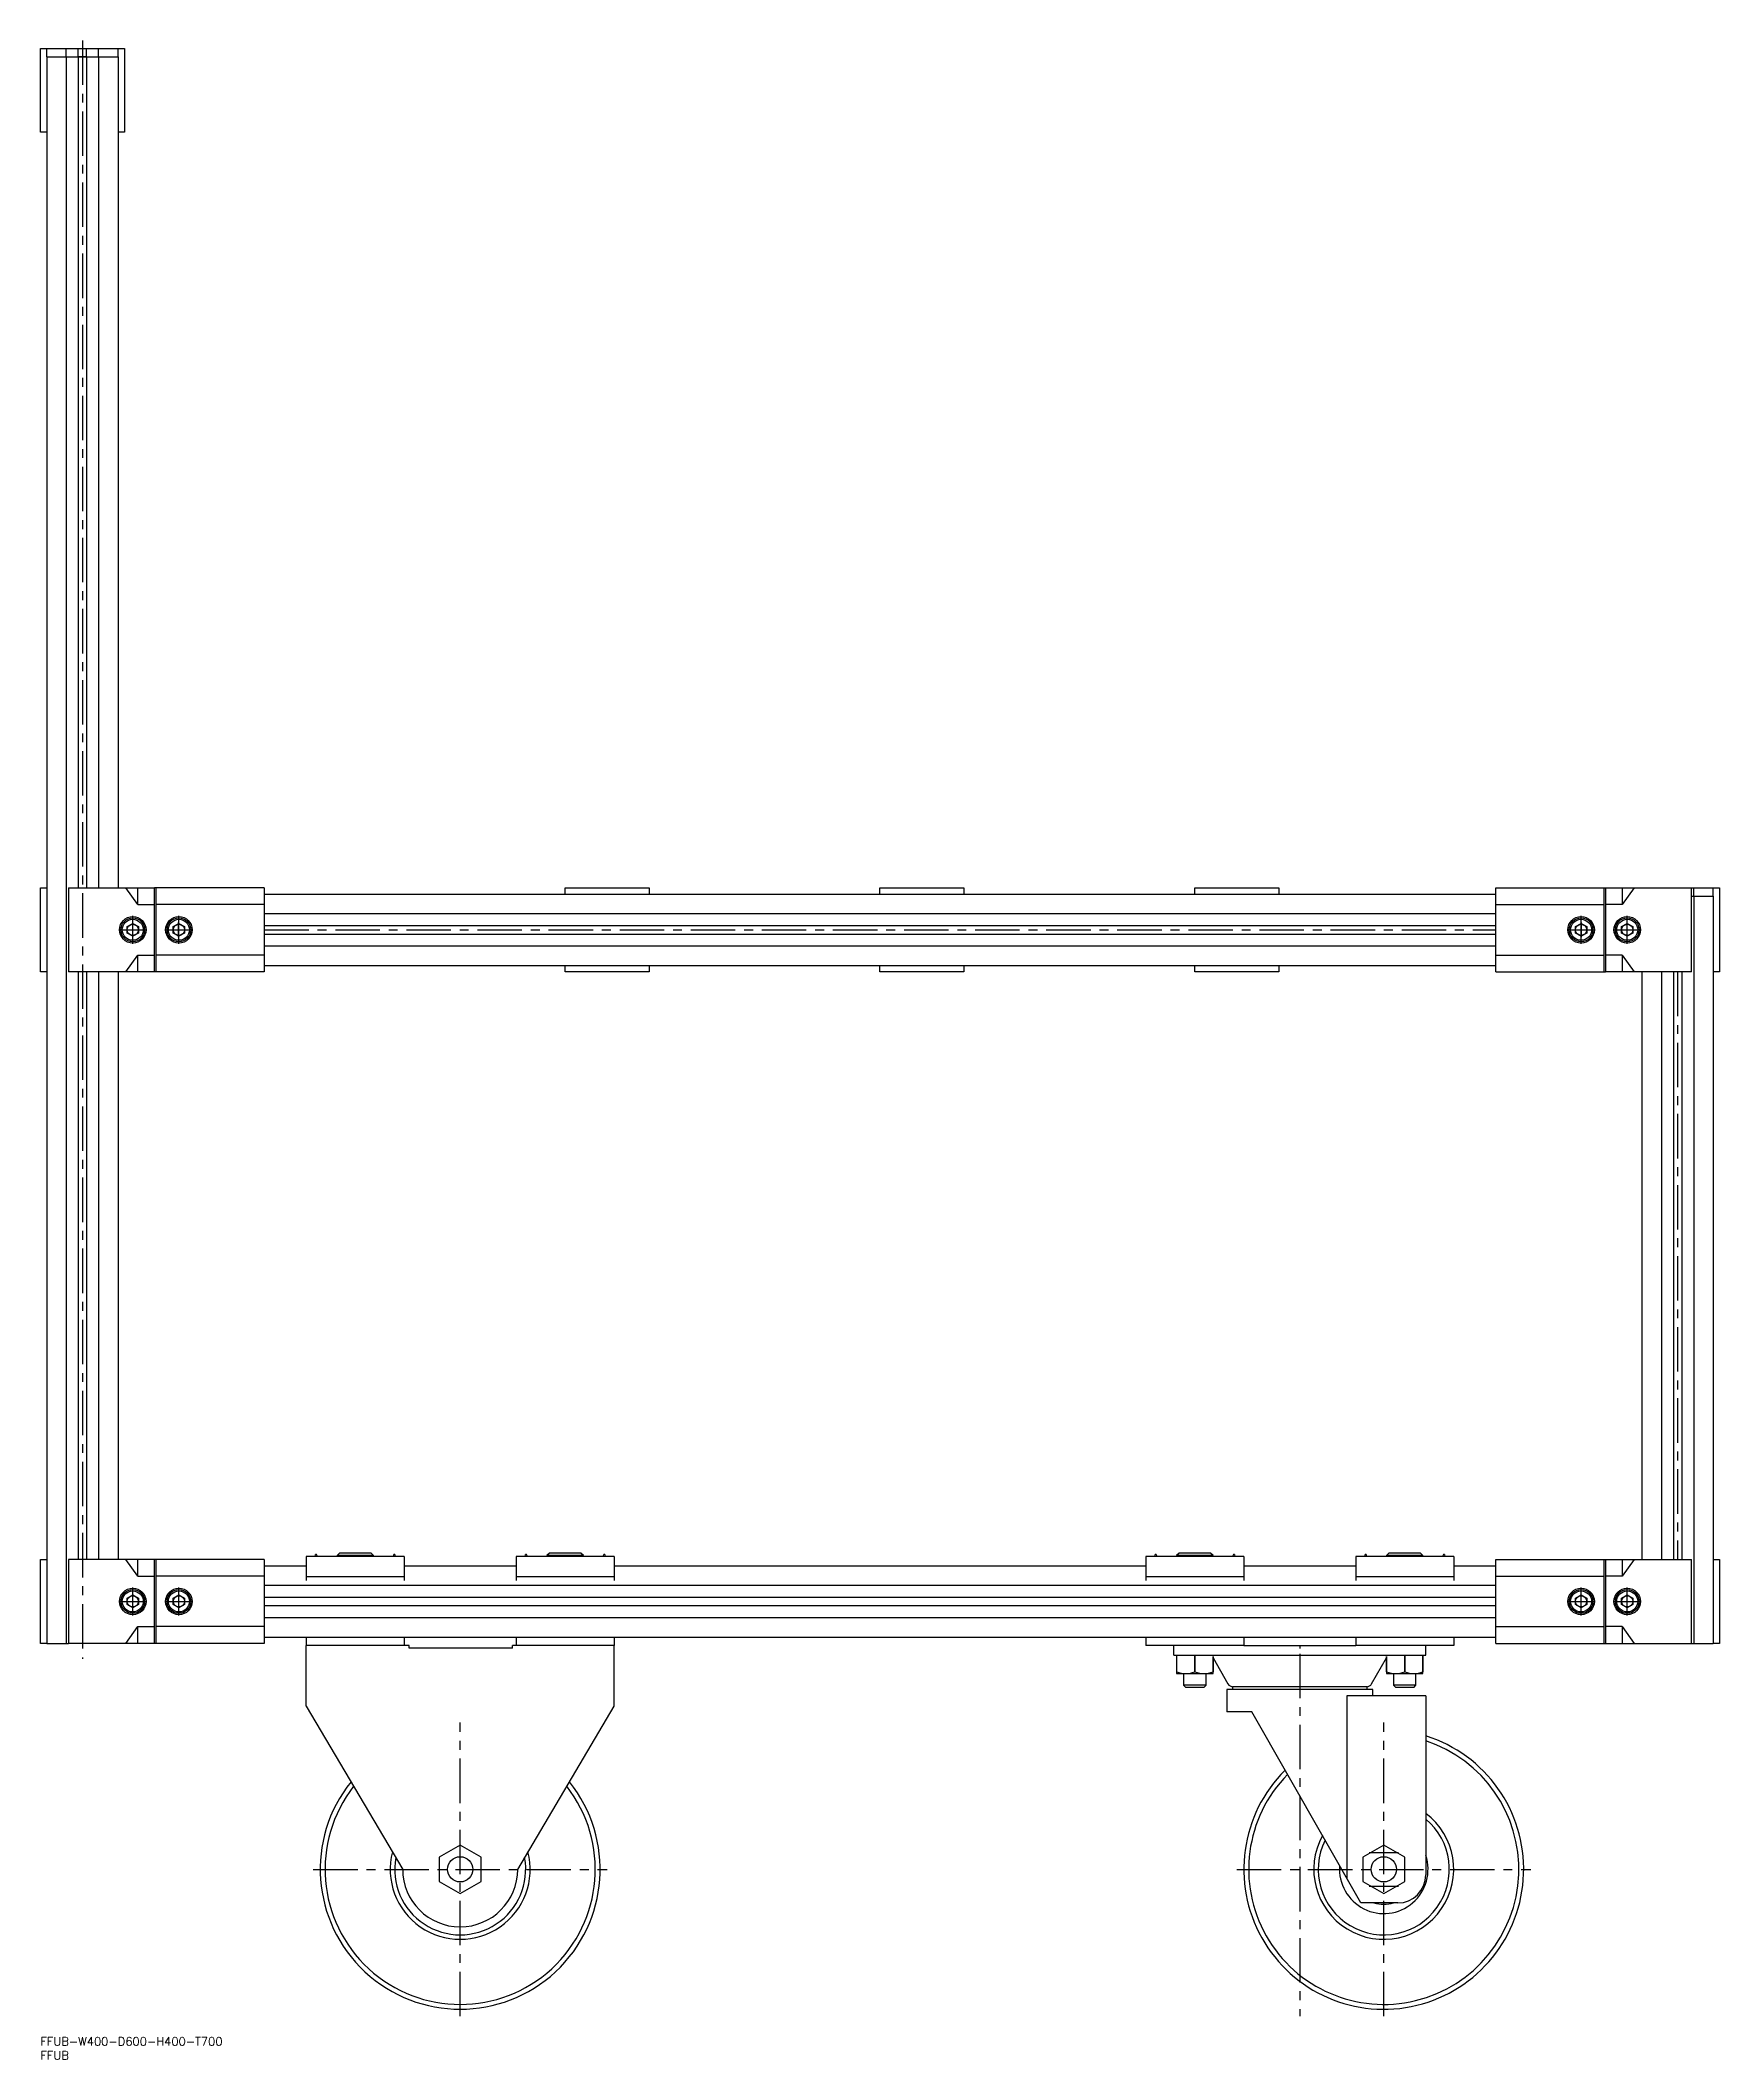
# Model space of a CAD drawing. Extents: x 0 to 1185, y -14 to 1234.
# Drawn here: x 0 to 600, y -8 to 714 of the extents above; entities that cross this region are included whole.
import ezdxf

# ---------------------------------------------------------------- set-up
doc = ezdxf.new("R2010")
doc.units = 0
doc.header["$LTSCALE"] = 0.5
doc.linetypes.add('CENTER', pattern=[50.8, 31.75, -6.35, 6.35, -6.35])
for name, color, linetype in [('MSM_CENTER', 1, 'CENTER'), ('MSM_CONTINUOUS', 7, 'CONTINUOUS'), ('MSM_PART_NUMBER', 7, 'CONTINUOUS')]:
    doc.layers.add(name, color=color, linetype=linetype)
doc.styles.get("Standard").update_dxf_attribs({"font": 'txt.shx', "height": 3, "bigfont": 'bigfont.shx'})

msp = doc.modelspace()

# ---------------------------------------------------------------- texts
at = {"layer": 'MSM_PART_NUMBER'}
for s, p in [('FFUB-W400-D600-H400-T700', (0, -3)), ('FFUB', (0, -8))]:
    msp.add_text(s, height=3, dxfattribs=at).set_placement(p)

# ---------------------------------------------------------------- linework, layer by layer
at = {"layer": 'MSM_CENTER'}
for p, q in [((15, 713.61), (15, 135.26)), ((33, 390.76), (33, 400.74)), ((49.4, 393.12), (49.4, 398.37)), ((49.5, 390.76), (49.5, 400.74)), ((550.5, 390.76), (550.5, 400.74)), ((550.6, 393.12), (550.6, 398.37)), ((567, 390.76), (567, 400.74)), ((28.01, 395.75), (37.99, 395.75)), ((44.51, 395.75), (54.49, 395.75)), ((80, 395.75), (520, 395.75)), ((545.51, 395.75), (555.49, 395.75)), ((562.01, 395.75), (571.99, 395.75)), ((585, 380.75), (585, 170.75)), ((33, 150.76), (33, 160.74)), ((49.5, 150.76), (49.5, 160.74)), ((550.5, 150.76), (550.5, 160.74)), ((567, 150.76), (567, 160.74)), ((28.01, 155.75), (37.99, 155.75)), ((44.51, 155.75), (54.49, 155.75)), ((80, 157.25), (520, 157.25)), ((545.51, 155.75), (555.49, 155.75)), ((562.01, 155.75), (571.99, 155.75)), ((450, 140.05), (450, 138.95)), ((450, 137.06), (450, 7.5)), ((150, 7.5), (150, 112.5)), ((480, 7.5), (480, 112.5)), ((474.75, 66), (485.25, 66)), ((97.5, 60), (202.5, 60)), ((427.5, 60), (532.5, 60)), ((474.75, 54), (485.25, 54))]:
    msp.add_line(p, q, dxfattribs=at)
at = {"layer": 'MSM_CONTINUOUS'}
for p, q in [((0, 680.75), (0, 710.75)), ((0, 710.75), (2.25, 710.75)), ((2.25, 710.75), (27.75, 710.75)), ((2.25, 707.75), (2.25, 710.75)), ((2.25, 707.75), (13, 707.75)), ((2.25, 707.75), (2.25, 140.75)), ((2.25, 707.75), (27.75, 707.75)), ((9.22, 707.75), (9.22, 710.75)), ((9.22, 707.75), (9.22, 140.75)), ((13.5, 707.75), (13.5, 710.75)), ((16.5, 707.75), (13.5, 707.75)), ((13.5, 707.75), (13.5, 410.75)), ((16.5, 707.75), (16.5, 710.75)), ((16.5, 707.75), (16.5, 410.75)), ((17, 707.75), (27.75, 707.75)), ((20.78, 707.75), (20.78, 710.75)), ((20.78, 707.75), (20.78, 410.75)), ((27.75, 707.75), (27.75, 710.75)), ((27.75, 710.75), (30, 710.75)), ((27.75, 707.75), (27.75, 410.75)), ((30, 710.75), (30, 680.75)), ((2.25, 680.75), (0, 680.75)), ((30, 680.75), (27.75, 680.75)), ((0, 380.75), (0, 410.75)), ((0, 410.75), (2.25, 410.75)), ((10, 410.75), (40.8, 410.75)), ((10, 410.75), (10, 380.75)), ((34.8, 404.75), (30.56, 410.75)), ((34.8, 404.75), (34.8, 410.75)), ((34.8, 404.75), (40.8, 404.75)), ((41.2, 410.75), (40.8, 410.75)), ((40.8, 380.75), (40.8, 410.75)), ((80, 410.75), (41.2, 410.75)), ((41.2, 410.75), (41.2, 380.75)), ((80, 404.75), (41.2, 404.75)), ((80, 410.75), (80, 380.75)), ((80, 408.5), (520, 408.5)), ((187.5, 410.75), (217.5, 410.75)), ((187.5, 408.5), (187.5, 410.75)), ((217.5, 410.75), (217.5, 408.5)), ((300, 410.75), (330, 410.75)), ((300, 408.5), (300, 410.75)), ((330, 410.75), (330, 408.5)), ((412.5, 410.75), (442.5, 410.75)), ((412.5, 408.5), (412.5, 410.75)), ((442.5, 410.75), (442.5, 408.5)), ((520, 380.75), (520, 410.75)), ((520, 410.75), (558.8, 410.75)), ((520, 404.75), (558.8, 404.75)), ((558.8, 410.75), (559.2, 410.75)), ((558.8, 380.75), (558.8, 410.75)), ((559.2, 410.75), (559.2, 380.75)), ((559.2, 410.75), (590, 410.75)), ((565.2, 404.75), (559.2, 404.75)), ((565.2, 410.75), (565.2, 404.75)), ((569.44, 410.75), (565.2, 404.75)), ((590, 380.75), (590, 410.75)), ((590, 410.75), (597.75, 410.75)), ((590, 407.75), (597.75, 407.75)), ((590, 407.75), (597.75, 407.75)), ((590.78, 407.75), (590.78, 410.75)), ((590.78, 407.75), (590.78, 140.75)), ((597.75, 410.75), (600, 410.75)), ((597.75, 407.75), (597.75, 410.75)), ((597.75, 407.75), (597.75, 140.75)), ((600, 410.75), (600, 380.75)), ((31, 396.9), (33, 398.06)), ((31, 394.6), (31, 396.9)), ((33, 398.06), (35, 396.9)), ((35, 396.9), (35, 394.6)), ((47.5, 396.9), (49.5, 398.06)), ((47.5, 394.6), (47.5, 396.9)), ((49.5, 398.06), (51.5, 396.9)), ((51.5, 396.9), (51.5, 394.6)), ((80, 401.53), (520, 401.53)), ((80, 397.25), (520, 397.25)), ((548.5, 396.9), (550.5, 398.06)), ((548.5, 394.6), (548.5, 396.9)), ((550.5, 398.06), (552.5, 396.9)), ((552.5, 396.9), (552.5, 394.6)), ((565, 396.9), (567, 398.06)), ((565, 394.6), (565, 396.9)), ((567, 398.06), (569, 396.9)), ((569, 396.9), (569, 394.6)), ((33, 393.44), (31, 394.6)), ((35, 394.6), (33, 393.44)), ((49.5, 393.44), (47.5, 394.6)), ((51.5, 394.6), (49.5, 393.44)), ((80, 394.25), (520, 394.25)), ((80, 389.97), (520, 389.97)), ((550.5, 393.44), (548.5, 394.6)), ((552.5, 394.6), (550.5, 393.44)), ((567, 393.44), (565, 394.6)), ((569, 394.6), (567, 393.44)), ((30.56, 380.75), (34.8, 386.75)), ((34.8, 380.75), (34.8, 386.75)), ((34.8, 386.75), (40.8, 386.75)), ((80, 386.75), (41.2, 386.75)), ((80, 383), (520, 383)), ((187.5, 380.75), (187.5, 383)), ((217.5, 383), (217.5, 380.75)), ((300, 380.75), (300, 383)), ((330, 383), (330, 380.75)), ((412.5, 380.75), (412.5, 383)), ((442.5, 383), (442.5, 380.75)), ((520, 386.75), (558.8, 386.75)), ((565.2, 386.75), (559.2, 386.75)), ((565.2, 386.75), (565.2, 380.75)), ((565.2, 386.75), (569.44, 380.75)), ((2.25, 380.75), (0, 380.75)), ((40.8, 380.75), (10, 380.75)), ((13.5, 380.75), (13.5, 170.75)), ((16.5, 380.75), (16.5, 170.75)), ((20.78, 380.75), (20.78, 170.75)), ((27.75, 380.75), (27.75, 170.75)), ((41.2, 380.75), (40.8, 380.75)), ((80, 380.75), (41.2, 380.75)), ((217.5, 380.75), (187.5, 380.75)), ((330, 380.75), (300, 380.75)), ((442.5, 380.75), (412.5, 380.75)), ((520, 380.75), (558.8, 380.75)), ((558.8, 380.75), (559.2, 380.75)), ((590, 380.75), (559.2, 380.75)), ((572.25, 380.75), (572.25, 170.75)), ((579.22, 380.75), (579.22, 170.75)), ((583.5, 380.75), (583.5, 170.75)), ((586.5, 380.75), (586.5, 170.75)), ((600, 380.75), (597.75, 380.75)), ((0, 170.75), (2.25, 170.75)), ((0, 140.75), (0, 170.75)), ((10, 170.75), (10, 140.75)), ((40.8, 170.75), (10, 170.75)), ((34.8, 164.75), (30.56, 170.75)), ((34.8, 164.75), (34.8, 170.75)), ((41.2, 170.75), (40.8, 170.75)), ((40.8, 140.75), (40.8, 170.75)), ((41.2, 170.75), (41.2, 140.75)), ((80, 170.75), (41.2, 170.75)), ((80, 170.75), (80, 140.75)), ((80, 168.5), (95, 168.5)), ((130, 171.75), (95, 171.75)), ((95, 171.75), (95, 163.23)), ((98.19, 171.75), (98.32, 172.5)), ((98.7, 172.5), (98.32, 172.5)), ((98.99, 171.75), (98.7, 172.5)), ((106.87, 173), (106, 172.13)), ((106, 172.13), (106, 171.75)), ((119, 172.13), (106, 172.13)), ((118.13, 173), (106.87, 173)), ((119, 172.13), (118.13, 173)), ((119, 171.75), (119, 172.13)), ((126.3, 172.5), (126.01, 171.75)), ((126.68, 172.5), (126.3, 172.5)), ((126.68, 172.5), (126.81, 171.75)), ((130, 171.75), (130, 163.23)), ((130, 168.5), (170, 168.5)), ((170, 171.75), (170, 163.23)), ((205, 171.75), (170, 171.75)), ((173.19, 171.75), (173.32, 172.5)), ((173.7, 172.5), (173.32, 172.5)), ((173.99, 171.75), (173.7, 172.5)), ((181.87, 173), (181, 172.13)), ((181, 172.13), (181, 171.75)), ((194, 172.13), (181, 172.13)), ((193.13, 173), (181.87, 173)), ((194, 172.13), (193.13, 173)), ((194, 171.75), (194, 172.13)), ((201.3, 172.5), (201.01, 171.75)), ((201.68, 172.5), (201.3, 172.5)), ((201.68, 172.5), (201.81, 171.75)), ((205, 171.75), (205, 163.23)), ((205, 168.5), (395, 168.5)), ((395, 171.75), (395, 163.23)), ((430, 171.75), (395, 171.75)), ((398.19, 171.75), (398.32, 172.5)), ((398.7, 172.5), (398.32, 172.5)), ((398.99, 171.75), (398.7, 172.5)), ((406.87, 173), (406, 172.13)), ((406, 172.13), (406, 171.75)), ((419, 172.13), (406, 172.13)), ((418.13, 173), (406.87, 173)), ((419, 172.13), (418.13, 173)), ((419, 171.75), (419, 172.13)), ((426.3, 172.5), (426.01, 171.75)), ((426.68, 172.5), (426.3, 172.5)), ((426.68, 172.5), (426.81, 171.75)), ((430, 171.75), (430, 163.23)), ((430, 168.5), (470, 168.5)), ((505, 171.75), (470, 171.75)), ((470, 171.75), (470, 163.23)), ((473.19, 171.75), (473.32, 172.5)), ((473.7, 172.5), (473.32, 172.5)), ((473.99, 171.75), (473.7, 172.5)), ((481.87, 173), (481, 172.13)), ((481, 172.13), (481, 171.75)), ((494, 172.13), (481, 172.13)), ((493.13, 173), (481.87, 173)), ((494, 172.13), (493.13, 173)), ((494, 171.75), (494, 172.13)), ((501.3, 172.5), (501.01, 171.75)), ((501.68, 172.5), (501.3, 172.5)), ((501.68, 172.5), (501.81, 171.75)), ((505, 171.75), (505, 163.23)), ((505, 168.5), (520, 168.5)), ((520, 140.75), (520, 170.75)), ((520, 170.75), (558.8, 170.75)), ((558.8, 170.75), (559.2, 170.75)), ((558.8, 140.75), (558.8, 170.75)), ((559.2, 170.75), (559.2, 140.75)), ((559.2, 170.75), (590, 170.75)), ((565.2, 170.75), (565.2, 164.75)), ((569.44, 170.75), (565.2, 164.75)), ((590, 140.75), (590, 170.75)), ((597.75, 170.75), (600, 170.75)), ((600, 170.75), (600, 140.75)), ((34.8, 164.75), (40.8, 164.75)), ((80, 164.75), (41.2, 164.75)), ((80, 161.53), (520, 161.53)), ((130, 164.57), (95, 164.57)), ((205, 164.57), (170, 164.57)), ((430, 164.57), (395, 164.57)), ((505, 164.57), (470, 164.57)), ((520, 164.75), (558.8, 164.75)), ((565.2, 164.75), (559.2, 164.75)), ((31, 156.9), (33, 158.06)), ((31, 154.6), (31, 156.9)), ((33, 153.44), (31, 154.6)), ((33, 158.06), (35, 156.9)), ((35, 154.6), (33, 153.44)), ((35, 156.9), (35, 154.6)), ((47.5, 156.9), (49.5, 158.06)), ((47.5, 154.6), (47.5, 156.9)), ((49.5, 153.44), (47.5, 154.6)), ((49.5, 158.06), (51.5, 156.9)), ((51.5, 154.6), (49.5, 153.44)), ((51.5, 156.9), (51.5, 154.6)), ((80, 157.25), (520, 157.25)), ((80, 154.25), (520, 154.25)), ((548.5, 156.9), (550.5, 158.06)), ((548.5, 154.6), (548.5, 156.9)), ((550.5, 153.44), (548.5, 154.6)), ((550.5, 158.06), (552.5, 156.9)), ((552.5, 154.6), (550.5, 153.44)), ((552.5, 156.9), (552.5, 154.6)), ((565, 156.9), (567, 158.06)), ((565, 154.6), (565, 156.9)), ((567, 153.44), (565, 154.6)), ((567, 158.06), (569, 156.9)), ((569, 154.6), (567, 153.44)), ((569, 156.9), (569, 154.6)), ((30.56, 140.75), (34.8, 146.75)), ((34.8, 140.75), (34.8, 146.75)), ((34.8, 146.75), (40.8, 146.75)), ((80, 146.75), (41.2, 146.75)), ((80, 149.97), (520, 149.97)), ((520, 146.75), (558.8, 146.75)), ((565.2, 146.75), (559.2, 146.75)), ((565.2, 146.75), (565.2, 140.75)), ((565.2, 146.75), (569.44, 140.75)), ((2.25, 140.75), (0, 140.75)), ((2.25, 140.75), (10, 140.75)), ((40.8, 140.75), (10, 140.75)), ((41.2, 140.75), (40.8, 140.75)), ((80, 140.75), (41.2, 140.75)), ((80, 143), (95, 143)), ((95, 143), (130, 143)), ((95, 143), (95, 140)), ((95, 118.33), (95, 140)), ((130, 140), (95, 140)), ((130, 143), (130, 140)), ((130, 143), (170, 143)), ((131.71, 140), (130, 140)), ((131.71, 139), (131.71, 140)), ((168.71, 139), (131.71, 139)), ((170, 140), (168.71, 140)), ((168.71, 139), (168.71, 140)), ((170, 143), (205, 143)), ((170, 143), (170, 140)), ((205, 140), (170, 140)), ((205, 143), (205, 140)), ((205, 143), (395, 143)), ((205, 118.33), (205, 140)), ((395, 143), (430, 143)), ((395, 143), (395, 140)), ((430, 140), (395, 140)), ((405, 136.5), (405, 140)), ((430, 143), (430, 140)), ((430, 143), (470, 143)), ((430, 140), (470, 140)), ((470, 143), (505, 143)), ((470, 143), (470, 140)), ((505, 140), (470, 140)), ((495, 136.5), (495, 140)), ((505, 143), (505, 140)), ((505, 143), (520, 143)), ((520, 140.75), (558.8, 140.75)), ((558.8, 140.75), (559.2, 140.75)), ((559.2, 140.75), (590, 140.75)), ((590, 140.75), (597.75, 140.75)), ((600, 140.75), (597.75, 140.75)), ((405, 136.5), (495, 136.5)), ((406, 136.5), (406, 130)), ((406, 130), (419, 130)), ((406.01, 130.58), (406.01, 136.5)), ((408.5, 130), (408.5, 125.77)), ((412.49, 136.5), (412.49, 130.58)), ((412.51, 130.58), (412.51, 136.5)), ((416.5, 125.77), (416.5, 130)), ((418.99, 136.04), (418.99, 130.58)), ((419, 130), (419, 136.02)), ((419, 135.62), (424.34, 126.26)), ((475.66, 126.26), (481, 135.62)), ((481, 136.02), (481, 130)), ((481, 130), (494, 130)), ((481.01, 130.58), (481.01, 136.04)), ((483.5, 130), (483.5, 125.77)), ((487.49, 136.5), (487.49, 130.58)), ((487.51, 130.58), (487.51, 136.5)), ((491.5, 125.77), (491.5, 130)), ((493.99, 136.5), (493.99, 130.58)), ((494, 130), (494, 136.5)), ((408.5, 125.77), (409.27, 125)), ((416.5, 125.77), (408.5, 125.77)), ((415.73, 125), (409.27, 125)), ((415.73, 125), (416.5, 125.77)), ((423.9, 124.25), (423.9, 116.25)), ((476.1, 124.25), (423.9, 124.25)), ((425.9, 125.25), (425.9, 124.25)), ((474.1, 125.25), (425.9, 125.25)), ((474.1, 124.25), (474.1, 125.25)), ((476.1, 122), (476.1, 124.25)), ((483.5, 125.77), (484.27, 125)), ((491.5, 125.77), (483.5, 125.77)), ((490.73, 125), (484.27, 125)), ((490.73, 125), (491.5, 125.77)), ((95, 118.33), (129.45, 60)), ((170.55, 60), (205, 118.33)), ((432.86, 116.25), (423.9, 116.25)), ((471.82, 48), (432.86, 116.25)), ((495, 122), (466.77, 122)), ((466.77, 122), (466.77, 56.84)), ((495, 122), (495, 58)), ((150, 68.66), (142.5, 64.33)), ((157.5, 64.33), (150, 68.66)), ((480, 68.66), (472.5, 64.33)), ((487.5, 64.33), (480, 68.66)), ((142.5, 64.33), (142.5, 55.67)), ((157.5, 55.67), (157.5, 64.33)), ((472.5, 64.33), (472.5, 55.67)), ((487.5, 55.67), (487.5, 64.33)), ((142.5, 55.67), (150, 51.34)), ((150, 51.34), (157.5, 55.67)), ((472.5, 55.67), (480, 51.34)), ((480, 51.34), (487.5, 55.67)), ((485, 48), (471.82, 48))]:
    msp.add_line(p, q, dxfattribs=at)
for centre, radius in [((33, 395.75), 4.75), ((33, 395.75), 4.25), ((33, 395.75), 3.75), ((33, 395.75), 2), ((49.5, 395.75), 4.75), ((49.5, 395.75), 4.25), ((49.5, 395.75), 3.75), ((49.5, 395.75), 2), ((550.5, 395.75), 4.75), ((550.5, 395.75), 4.25), ((550.5, 395.75), 3.75), ((550.5, 395.75), 2), ((567, 395.75), 4.75), ((567, 395.75), 4.25), ((567, 395.75), 3.75), ((567, 395.75), 2), ((33, 155.75), 4.75), ((33, 155.75), 4.25), ((33, 155.75), 3.75), ((49.5, 155.75), 4.75), ((49.5, 155.75), 4.25), ((49.5, 155.75), 3.75), ((550.5, 155.75), 4.75), ((550.5, 155.75), 4.25), ((550.5, 155.75), 3.75), ((567, 155.75), 4.75), ((567, 155.75), 4.25), ((567, 155.75), 3.75), ((33, 155.75), 2), ((49.5, 155.75), 2), ((550.5, 155.75), 2), ((567, 155.75), 2), ((150, 60), 4.5), ((480, 60), 4.5)]:
    msp.add_circle(centre, radius, dxfattribs=at)
for centre, radius, start, end in [((409.25, 139.38), 9.38, 249.79478, 290.20522), ((415.75, 139.38), 9.38, 249.79478, 290.20522), ((484.25, 139.38), 9.38, 249.79478, 290.20522), ((490.75, 139.38), 9.38, 249.79478, 290.20522), ((426.07, 127.25), 2, 209.68405, 270), ((473.93, 127.25), 2, 270, 330.31595), ((480, 60), 50, 134.85525, 72.5424), ((480, 60), 48.27, 135.41025, 71.89679), ((150, 60), 50, 141.28829, 38.71171), ((150, 60), 48.27, 142.06547, 37.93453), ((480, 60), 25, 151.19945, 53.1301), ((480, 60), 25, 151.19945, 53.1301), ((480, 60), 23.41, 153.61242, 50.15417), ((150, 60), 25, 165.60867, 14.39133), ((150, 60), 25, 165.60867, 14.39133), ((480, 60), 15.81, 175.36918, 18.44703), ((150, 60), 23.41, 169.64897, 10.35103), ((150, 60), 20.55, 180, 0), ((485, 58), 10, 270, 0), ((480, 60), 12.5, 253.7398, 286.2602)]:
    msp.add_arc(centre, radius, start, end, dxfattribs=at)

msp.set_redraw_order([(e.dxf.handle, doc.entitydb.next_handle()) for e in msp.query("TEXT MTEXT ATTDEF DIMENSION ARC_DIMENSION")])  # texts and dimensions are drawn at this point

doc.saveas('drawing.dxf')
